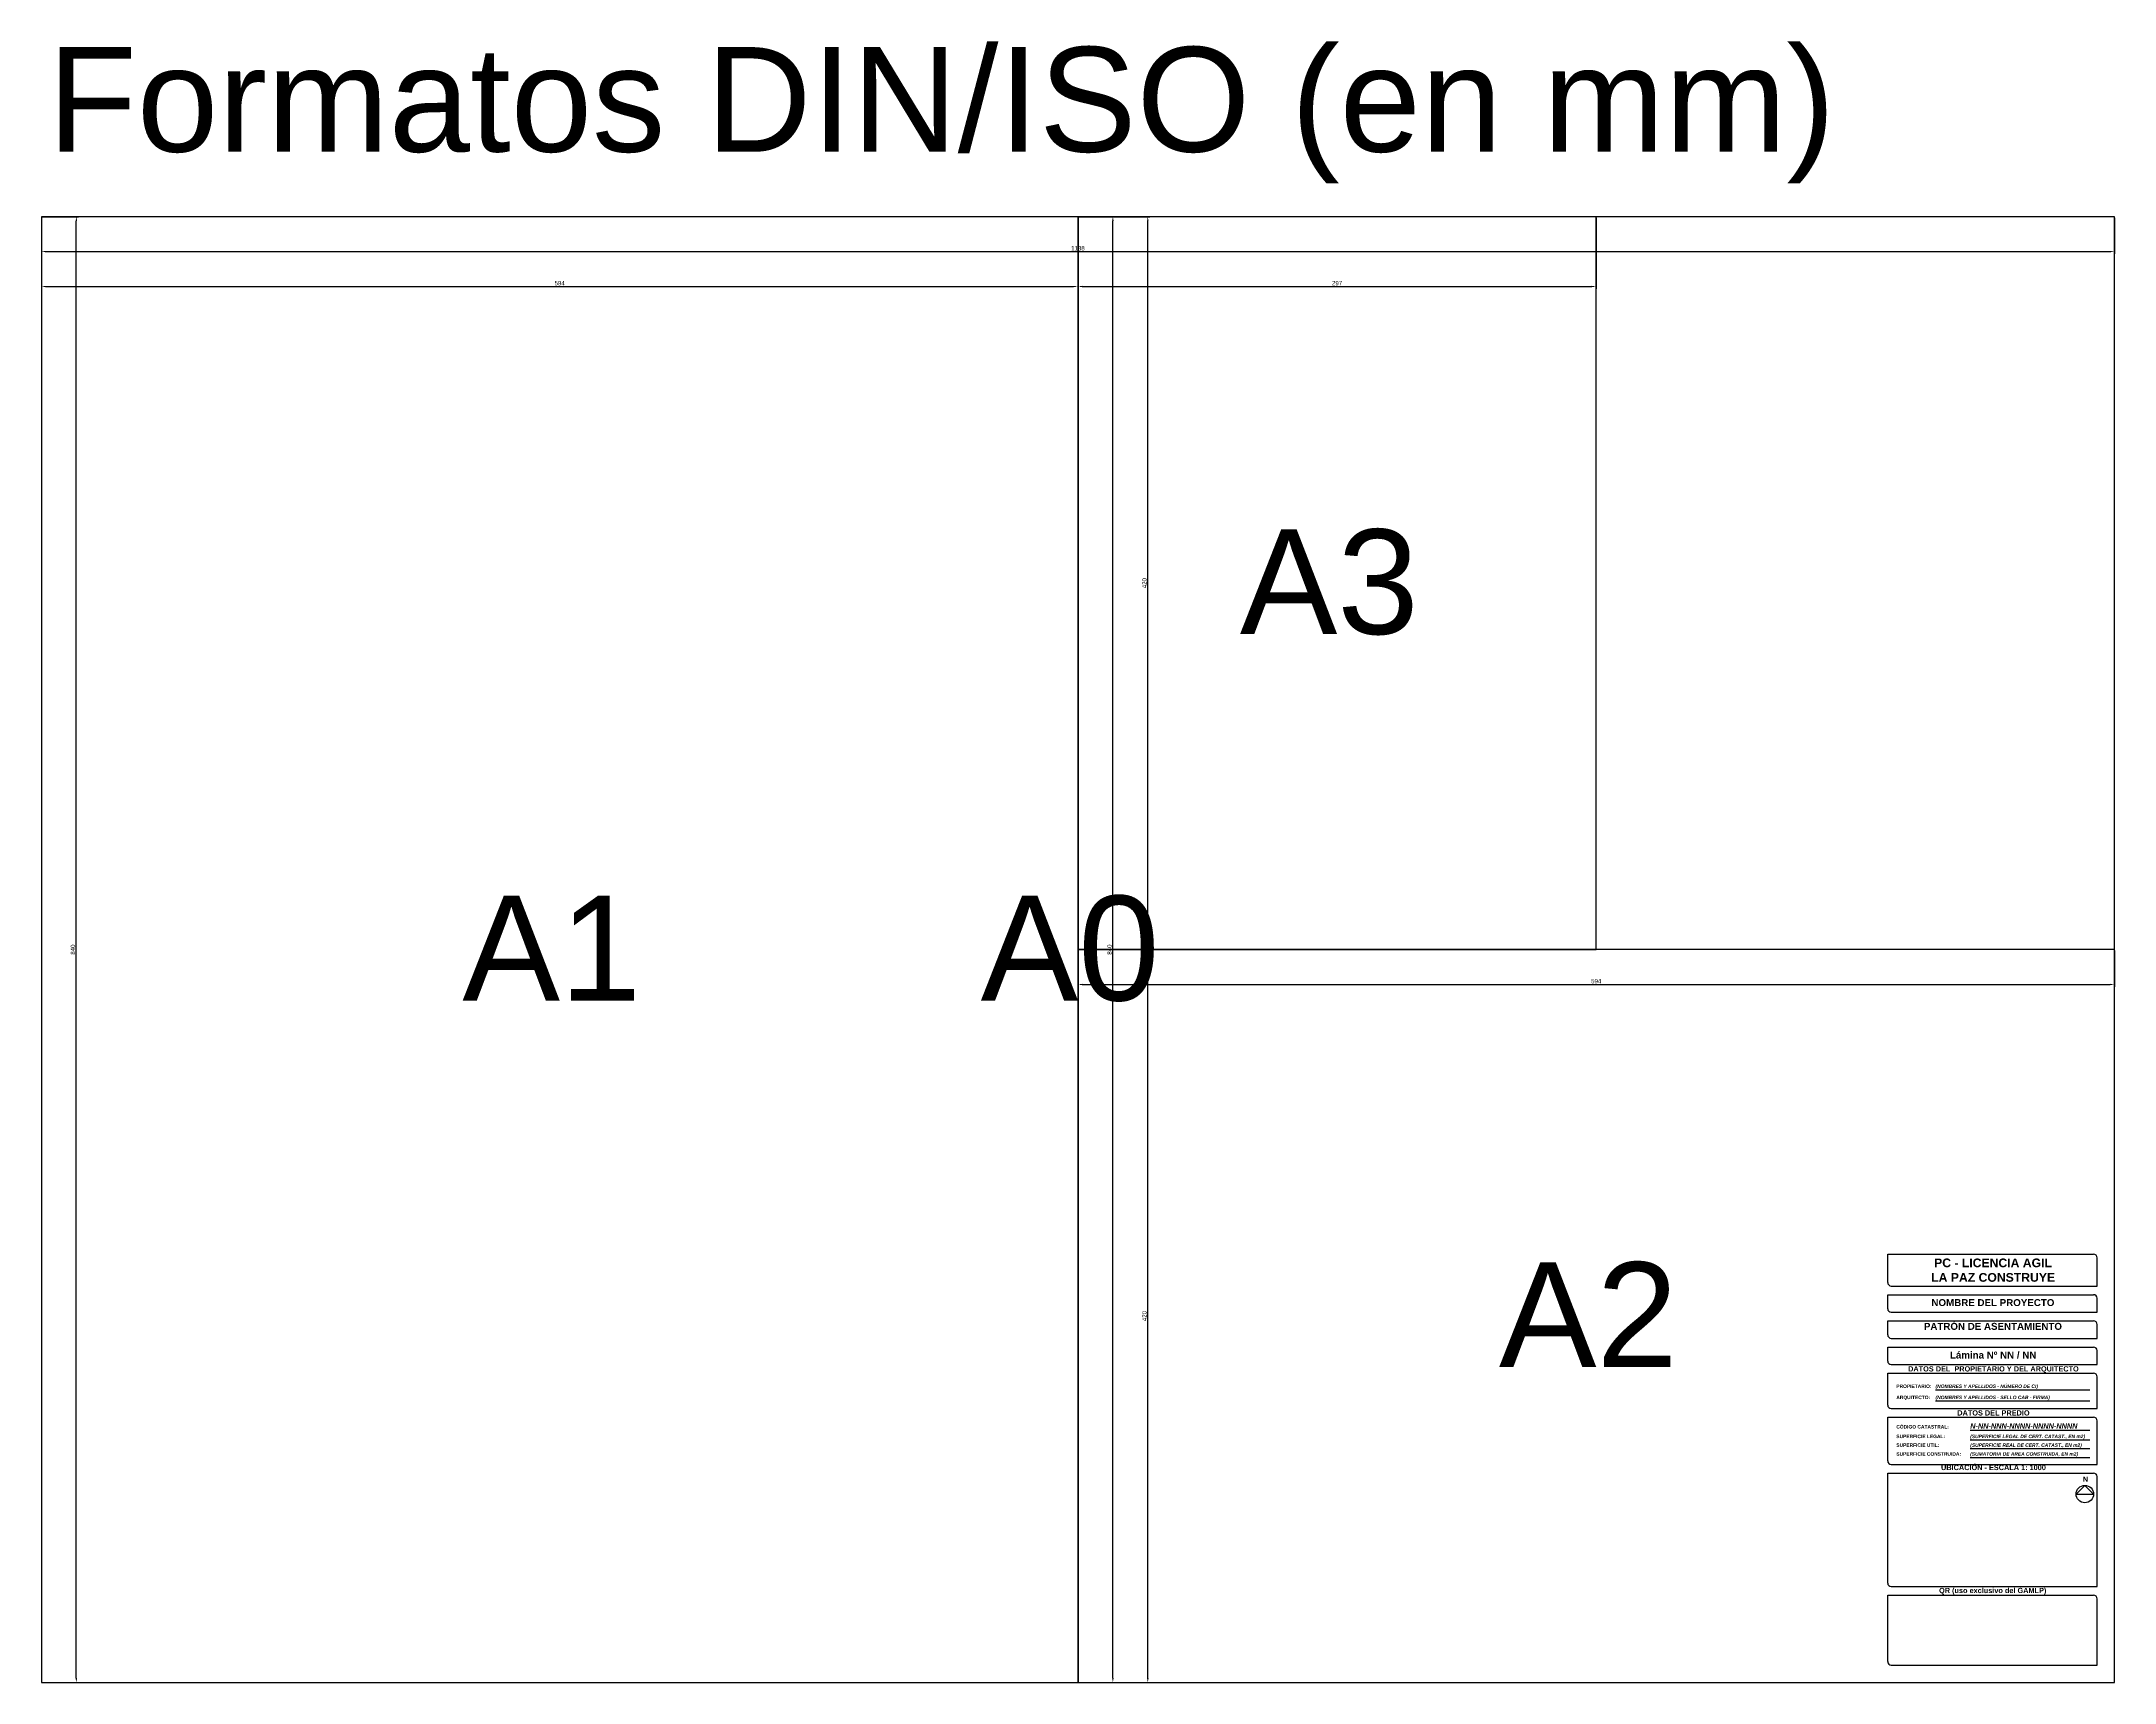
# Model space of a CAD drawing. Header units: millimetres. Extents: x 2128 to 7930, y 1150 to 3326.
# Drawn here: x 2128 to 3316, y 1150 to 2090 of the extents above; entities that cross this region are included whole.
import ezdxf

# ---------------------------------------------------------------- set-up
doc = ezdxf.new("R2010")
doc.units = ezdxf.units.MM
doc.header["$LTSCALE"] = 10
doc.styles.get("Standard").update_dxf_attribs({"font": 'arial.ttf'})
doc.dimstyles.new('ISO-25', dxfattribs={"dimtxt": 2.5, "dimasz": 2.5, "dimexe": 1.25, "dimexo": 0.625, "dimtad": 1, "dimtxsty": 'Standard', "dimcen": 2.5, "dimadec": 0, "dimazin": 0, "dimtfac": 1, "dimtmove": 0, "dimatfit": 3, "dimfxl": 1, "dimarcsym": 0})

# ---------------------------------------------------------------- blocks, each defined once
blk = doc.blocks.new('*D13')
at = {"color": 0, "lineweight": -2, "transparency": 16777216}
for p, q in [((2127.7, 1989.2), (2127.7, 1968.5)), ((3315.7, 1989.2), (3315.7, 1968.5)), ((2130.2, 1969.8), (3313.2, 1969.8))]:
    blk.add_line(p, q, dxfattribs=at)
at = {"color": 0, "transparency": 16777216}
for points in [[(2130.2, 1970.2), (2130.2, 1969.4), (2127.7, 1969.8)], [(3313.2, 1970.2), (3313.2, 1969.4), (3315.7, 1969.8)]]:
    blk.add_solid(points, dxfattribs=at)
at = {"layer": 'Defpoints', "color": 0, "transparency": 16777216}
for p in [(2127.7, 1989.8), (3315.7, 1989.8), (3315.7, 1969.8)]:
    blk.add_point(p, dxfattribs=at)
at = {"color": 0, "transparency": 16777216, "insert": (2721.7, 1971.7), "char_height": 2.5, "attachment_point": 5}
blk.add_mtext('1188', dxfattribs=at)
blk = doc.blocks.new('*D14')
at = {"color": 0, "lineweight": -2, "transparency": 16777216}
for p, q in [((2128.4, 1989.8), (2149, 1989.8)), ((2147.7, 1152.3), (2147.7, 1987.3)), ((2128.4, 1149.8), (2149, 1149.8))]:
    blk.add_line(p, q, dxfattribs=at)
at = {"color": 0, "transparency": 16777216}
for points in [[(2147.3, 1987.3), (2148.2, 1987.3), (2147.7, 1989.8)], [(2147.3, 1152.3), (2148.2, 1152.3), (2147.7, 1149.8)]]:
    blk.add_solid(points, dxfattribs=at)
at = {"layer": 'Defpoints', "color": 0, "transparency": 16777216}
for p in [(2127.7, 1989.8), (2147.7, 1989.8), (2127.7, 1149.8)]:
    blk.add_point(p, dxfattribs=at)
at = {"color": 0, "transparency": 16777216, "insert": (2145.8, 1569.8), "char_height": 2.5, "attachment_point": 5, "rotation": 90}
blk.add_mtext('840', dxfattribs=at)
blk = doc.blocks.new('*D15')
at = {"color": 0, "lineweight": -2, "transparency": 16777216}
for p, q in [((2127.7, 1989.2), (2127.7, 1948.5)), ((2721.7, 1989.2), (2721.7, 1948.5)), ((2130.2, 1949.8), (2719.2, 1949.8))]:
    blk.add_line(p, q, dxfattribs=at)
at = {"color": 0, "transparency": 16777216}
for points in [[(2130.2, 1950.2), (2130.2, 1949.4), (2127.7, 1949.8)], [(2719.2, 1950.2), (2719.2, 1949.4), (2721.7, 1949.8)]]:
    blk.add_solid(points, dxfattribs=at)
at = {"layer": 'Defpoints', "color": 0, "transparency": 16777216}
for p in [(2127.7, 1989.8), (2721.7, 1989.8), (2721.7, 1949.8)]:
    blk.add_point(p, dxfattribs=at)
at = {"color": 0, "transparency": 16777216, "insert": (2424.7, 1951.7), "char_height": 2.5, "attachment_point": 5}
blk.add_mtext('594', dxfattribs=at)
blk = doc.blocks.new('*D16')
at = {"color": 0, "lineweight": -2, "transparency": 16777216}
for p, q in [((2721.7, 1989.2), (2721.7, 1948.5)), ((3018.7, 1989.2), (3018.7, 1948.5)), ((2724.2, 1949.8), (3016.2, 1949.8))]:
    blk.add_line(p, q, dxfattribs=at)
at = {"color": 0, "transparency": 16777216}
for points in [[(2724.2, 1950.2), (2724.2, 1949.4), (2721.7, 1949.8)], [(3016.2, 1950.2), (3016.2, 1949.4), (3018.7, 1949.8)]]:
    blk.add_solid(points, dxfattribs=at)
at = {"layer": 'Defpoints', "color": 0, "transparency": 16777216}
for p in [(2721.7, 1989.8), (3018.7, 1989.8), (3018.7, 1949.8)]:
    blk.add_point(p, dxfattribs=at)
at = {"color": 0, "transparency": 16777216, "insert": (2870.2, 1951.7), "char_height": 2.5, "attachment_point": 5}
blk.add_mtext('297', dxfattribs=at)
blk = doc.blocks.new('*D17')
at = {"color": 0, "lineweight": -2, "transparency": 16777216}
for p, q in [((2722.4, 1989.8), (2743, 1989.8)), ((2741.7, 1152.3), (2741.7, 1987.3)), ((2722.4, 1149.8), (2743, 1149.8))]:
    blk.add_line(p, q, dxfattribs=at)
at = {"color": 0, "transparency": 16777216}
for points in [[(2741.3, 1987.3), (2742.2, 1987.3), (2741.7, 1989.8)], [(2741.3, 1152.3), (2742.2, 1152.3), (2741.7, 1149.8)]]:
    blk.add_solid(points, dxfattribs=at)
at = {"layer": 'Defpoints', "color": 0, "transparency": 16777216}
for p in [(2721.7, 1989.8), (2741.7, 1989.8), (2721.7, 1149.8)]:
    blk.add_point(p, dxfattribs=at)
at = {"color": 0, "transparency": 16777216, "insert": (2739.8, 1569.8), "char_height": 2.5, "attachment_point": 5, "rotation": 90}
blk.add_mtext('840', dxfattribs=at)
blk = doc.blocks.new('*D18')
at = {"color": 0, "lineweight": -2, "transparency": 16777216}
for p, q in [((2722.4, 1569.8), (2763, 1569.8)), ((2761.7, 1152.3), (2761.7, 1567.3)), ((2722.4, 1149.8), (2763, 1149.8))]:
    blk.add_line(p, q, dxfattribs=at)
at = {"color": 0, "transparency": 16777216}
for points in [[(2761.3, 1567.3), (2762.2, 1567.3), (2761.7, 1569.8)], [(2761.3, 1152.3), (2762.2, 1152.3), (2761.7, 1149.8)]]:
    blk.add_solid(points, dxfattribs=at)
at = {"layer": 'Defpoints', "color": 0, "transparency": 16777216}
for p in [(2721.7, 1569.8), (2761.7, 1569.8), (2721.7, 1149.8)]:
    blk.add_point(p, dxfattribs=at)
at = {"color": 0, "transparency": 16777216, "insert": (2759.8, 1359.8), "char_height": 2.5, "attachment_point": 5, "rotation": 90}
blk.add_mtext('420', dxfattribs=at)
blk = doc.blocks.new('*D19')
at = {"color": 0, "lineweight": -2, "transparency": 16777216}
for p, q in [((2722.4, 1989.8), (2763, 1989.8)), ((2761.7, 1572.3), (2761.7, 1987.3)), ((2722.4, 1569.8), (2763, 1569.8))]:
    blk.add_line(p, q, dxfattribs=at)
at = {"color": 0, "transparency": 16777216}
for points in [[(2761.3, 1987.3), (2762.2, 1987.3), (2761.7, 1989.8)], [(2761.3, 1572.3), (2762.2, 1572.3), (2761.7, 1569.8)]]:
    blk.add_solid(points, dxfattribs=at)
at = {"layer": 'Defpoints', "color": 0, "transparency": 16777216}
for p in [(2721.7, 1989.8), (2761.7, 1989.8), (2721.7, 1569.8)]:
    blk.add_point(p, dxfattribs=at)
at = {"color": 0, "transparency": 16777216, "insert": (2759.8, 1779.8), "char_height": 2.5, "attachment_point": 5, "rotation": 90}
blk.add_mtext('420', dxfattribs=at)
blk = doc.blocks.new('*D20')
at = {"color": 0, "lineweight": -2, "transparency": 16777216}
for p, q in [((2721.7, 1569.2), (2721.7, 1548.5)), ((3315.7, 1569.2), (3315.7, 1548.5)), ((2724.2, 1549.8), (3313.2, 1549.8))]:
    blk.add_line(p, q, dxfattribs=at)
at = {"color": 0, "transparency": 16777216}
for points in [[(2724.2, 1550.2), (2724.2, 1549.4), (2721.7, 1549.8)], [(3313.2, 1550.2), (3313.2, 1549.4), (3315.7, 1549.8)]]:
    blk.add_solid(points, dxfattribs=at)
at = {"layer": 'Defpoints', "color": 0, "transparency": 16777216}
for p in [(2721.7, 1569.8), (3315.7, 1569.8), (3315.7, 1549.8)]:
    blk.add_point(p, dxfattribs=at)
at = {"color": 0, "transparency": 16777216, "insert": (3018.7, 1551.7), "char_height": 2.5, "attachment_point": 5}
blk.add_mtext('594', dxfattribs=at)

msp = doc.modelspace()

# ---------------------------------------------------------------- linework, layer by layer
for p, q in [((3185.743, 1395.191), (3303.743, 1395.191)), ((3185.743, 1379.023), (3185.743, 1395.191)), ((3305.743, 1377.023), (3305.743, 1393.191)), ((3185.743, 1372.023), (3303.743, 1372.023)), ((3185.743, 1364.023), (3185.743, 1372.023)), ((3187.743, 1377.023), (3305.743, 1377.023)), ((3305.743, 1362.023), (3305.743, 1370.023)), ((3185.743, 1357.023), (3303.743, 1357.023)), ((3185.743, 1349.023), (3185.743, 1357.023)), ((3187.743, 1362.023), (3305.743, 1362.023)), ((3305.743, 1347.023), (3305.743, 1355.023)), ((3187.743, 1347.023), (3305.743, 1347.023)), ((3185.743, 1342.023), (3303.743, 1342.023)), ((3185.743, 1334.023), (3185.743, 1342.023)), ((3187.743, 1332.023), (3305.743, 1332.023)), ((3305.743, 1332.023), (3305.743, 1340.023)), ((3185.743, 1327.023), (3303.743, 1327.023)), ((3185.743, 1308.778), (3185.743, 1327.023)), ((3305.743, 1306.778), (3305.743, 1325.023)), ((3213.16, 1317.574), (3301.54, 1317.574)), ((3213.16, 1311.197), (3301.54, 1311.197)), ((3185.743, 1301.778), (3303.743, 1301.778)), ((3185.743, 1276.779), (3185.743, 1301.778)), ((3187.743, 1306.778), (3305.743, 1306.778)), ((3305.743, 1274.779), (3305.743, 1299.778)), ((3232.924, 1294.358), (3301.54, 1294.358)), ((3232.924, 1288.839), (3301.54, 1288.839)), ((3232.924, 1283.846), (3301.54, 1283.846)), ((3187.743, 1274.779), (3305.743, 1274.779)), ((3232.924, 1278.776), (3301.54, 1278.776)), ((3185.743, 1269.779), (3303.743, 1269.779)), ((3185.743, 1206.779), (3185.743, 1269.779)), ((3293.743, 1257.779), (3298.743, 1262.779)), ((3298.743, 1262.779), (3303.743, 1257.779)), ((3305.743, 1204.779), (3305.743, 1267.779)), ((3293.743, 1257.779), (3303.743, 1257.779)), ((3187.743, 1204.779), (3305.743, 1204.779)), ((3185.743, 1199.779), (3303.743, 1199.779)), ((3185.743, 1161.779), (3185.743, 1199.779)), ((3305.743, 1159.779), (3305.743, 1197.779)), ((3187.743, 1159.779), (3305.743, 1159.779))]:
    msp.add_line(p, q)
for points in [[(3315.743, 1149.779), (3315.743, 1989.779), (2127.743, 1989.779), (2127.743, 1149.779)], [(2721.743, 1149.779), (2721.743, 1989.779), (2127.743, 1989.779), (2127.743, 1149.779)], [(3315.743, 1149.779), (3315.743, 1989.779), (2721.743, 1989.779), (2721.743, 1149.779)], [(3018.743, 1569.779), (3018.743, 1989.779), (2721.743, 1989.779), (2721.743, 1569.779)], [(3315.743, 1149.779), (3315.743, 1569.779), (2721.743, 1569.779), (2721.743, 1149.779)]]:
    msp.add_lwpolyline(points, close=True)
msp.add_circle((3298.743, 1257.779), 5)
for centre, start, end in [((3303.743, 1393.191), 0, 90), ((3187.743, 1379.023), 180, 270), ((3303.743, 1370.023), 0, 90), ((3187.743, 1364.023), 180, 270), ((3303.743, 1355.023), 0, 90), ((3187.743, 1349.023), 180, 270), ((3187.743, 1334.023), 180, 270), ((3303.743, 1340.023), 0, 90), ((3303.743, 1325.023), 0, 90), ((3187.743, 1308.778), 180, 270), ((3303.743, 1299.778), 0, 90), ((3187.743, 1276.779), 180, 270), ((3303.743, 1267.779), 0, 90), ((3187.743, 1206.779), 180, 270), ((3303.743, 1197.779), 0, 90), ((3187.743, 1161.779), 180, 270)]:
    msp.add_arc(centre, 2, start, end)

# ---------------------------------------------------------------- texts
at = {"color": 1}
for s, p in [('Formatos DIN/ISO (en mm)', (2131.267, 2027.036)), ('A3', (2814.478, 1750.629)), ('A1', (2368.978, 1540.629)), ('A0', (2665.978, 1540.629)), ('A2', (2962.978, 1330.629))]:
    msp.add_text(s, height=60, dxfattribs=at).set_placement(p)
at = {"attachment_point": 1}
for s, insert, char_height, width in [('\\pi26.59959;{\\fArial|b1|i0|c0|p34;PC - LICENCIA AGIL\\P\\pi24.93349;LA PAZ CONSTRUYE}', (3185.743, 1392.782), 5, 120), ('\\pi25.09185;{\\fArial|b1|i0|c0|p34;NOMBRE DEL PROYECTO}', (3185.723, 1369.517), 4, 120.02), ('\\pi20.7426;{\\fArial|b1|i0|c0|p34;PATRÓN DE ASENTAMIENTO}', (3185.723, 1355.892), 4, 120.02), ('\\pi6.76977;{\\fArial|b1|i0|c0|p34;DATOS DEL  PROPIETARIO Y DEL ARQUITECTO }', (3190.676, 1331.036), 3, 110.86356), ('\\pi35.67576;{\\fArial|b1|i0|c0|p34;Lámina Nº NN / NN}', (3185.723, 1339.47), 4, 120.02), ('{\\fArial|b1|i0|c0|p34;PROPIETARIO:}', (3190.676, 1320.57), 2, 39.8065), ('{\\fArial|b1|i1|c0|p34;(NOMBRES Y APELLIDOS - NÚMERO DE CI)}', (3213.173, 1320.57), 2, 88.36642), ('{\\fArial|b1|i0|c0|p34;ARQUITECTO:}', (3190.676, 1314.193), 2, 39.8065), ('{\\fArial|b1|i1|c0|p34;(NOMBRES Y APELLIDOS - SELLO CAB - FIRMA)}', (3213.173, 1314.193), 2, 88.36642), ('{\\fArial|b1|i0|c0|p34;CÓDIGO CATASTRAL:}', (3190.676, 1297.354), 2, 39.8065), ('\\pi34.94338;{\\fArial|b1|i0|c0|p34;DATOS DEL PREDIO}', (3190.676, 1305.799), 3, 110.86356), ('{\\fArial|b1|i1|c0|p34;N-NN-NNN-NNNN-NNNN-NNNN}', (3233.042, 1298.283), 3, 68.49811), ('{\\fArial|b1|i0|c0|p34;SUPERFICIE LEGAL:}', (3190.676, 1291.835), 2, 39.8065), ('{\\fArial|b1|i0|c0|p34;SUPERFICIE UTIL:}', (3190.676, 1286.842), 2, 39.8065), ('{\\fArial|b1|i1|c0|p34;(SUPERFICIE LEGAL DE CERT. CATAST., EN m2)}', (3233.042, 1291.835), 2, 68.49811), ('{\\fArial|b1|i1|c0|p34;(SUPERFICIE REAL DE CERT. CATAST., EN m2)}', (3233.042, 1286.842), 2, 68.49811), ('{\\fArial|b1|i0|c0|p34;SUPERFICIE CONSTRUIDA:}', (3190.676, 1281.772), 2, 39.8065), ('\\pi25.6446;{\\fArial|b1|i0|c0|p34;UBICACIÓN - ESCALA 1: 1000}', (3190.676, 1274.514), 3, 110.86356), ('{\\fArial|b1|i1|c0|p34;(SUMATORIA DE AREA CONSTRUIDA, EN m2)}', (3233.042, 1281.772), 2, 68.49811), ('\\pi54.24181;{\\fArial|b1|i0|c0|p34;N}', (3243.338, 1267.819), 3, 110.86356), ('\\pi29.47078;{\\fArial|b1|i0|c0|p34;QR (uso exclusivo del GAMLP)}', (3185.723, 1204.035), 3, 120.02)]:
    msp.add_mtext(s, dxfattribs=dict(at, insert=insert, char_height=char_height, width=width))

# ---------------------------------------------------------------- dimensions: what is measured, and where the dimension line sits
at = {"color": 1}
for base, p1, p2, picture, middle in [((3315.743, 1969.779), (2127.743, 1989.779), (3315.743, 1989.779), '*D13', (2721.743, 1971.68)), ((2721.743, 1949.779), (2127.743, 1989.779), (2721.743, 1989.779), '*D15', (2424.743, 1951.68)), ((3315.743, 1549.779), (2721.743, 1569.779), (3315.743, 1569.779), '*D20', (3018.743, 1551.68))]:
    dim = msp.add_linear_dim(base=base, p1=p1, p2=p2, dimstyle='ISO-25', dxfattribs=at)
    dim.commit()
    dim.dimension.update_dxf_attribs({"geometry": picture, "text_midpoint": middle})
for base, p1, p2, picture, middle in [((2147.743, 1989.779), (2127.743, 1149.779), (2127.743, 1989.779), '*D14', (2145.841, 1569.779)), ((2741.743, 1989.779), (2721.743, 1149.779), (2721.743, 1989.779), '*D17', (2739.841, 1569.779)), ((2761.743, 1569.779), (2721.743, 1149.779), (2721.743, 1569.779), '*D18', (2759.841, 1359.779))]:
    dim = msp.add_linear_dim(base=base, p1=p1, p2=p2, angle=90, dimstyle='ISO-25', dxfattribs=at)
    dim.commit()
    dim.dimension.update_dxf_attribs({"geometry": picture, "text_midpoint": middle})
dim = msp.add_linear_dim(base=(3018.743, 1949.779), p1=(2721.743, 1989.779), p2=(3018.743, 1989.779), dimstyle='ISO-25', override={"dimtmove": 1}, dxfattribs=at)
dim.commit()
dim.dimension.update_dxf_attribs({"geometry": '*D16', "text_midpoint": (2870.243, 1951.68)})
dim = msp.add_linear_dim(base=(2761.743, 1989.779), p1=(2721.743, 1569.779), p2=(2721.743, 1989.779), angle=90, dimstyle='ISO-25', override={"dimtmove": 1}, dxfattribs=at)
dim.commit()
dim.dimension.update_dxf_attribs({"geometry": '*D19', "text_midpoint": (2759.841, 1779.779)})

doc.saveas('drawing.dxf')
